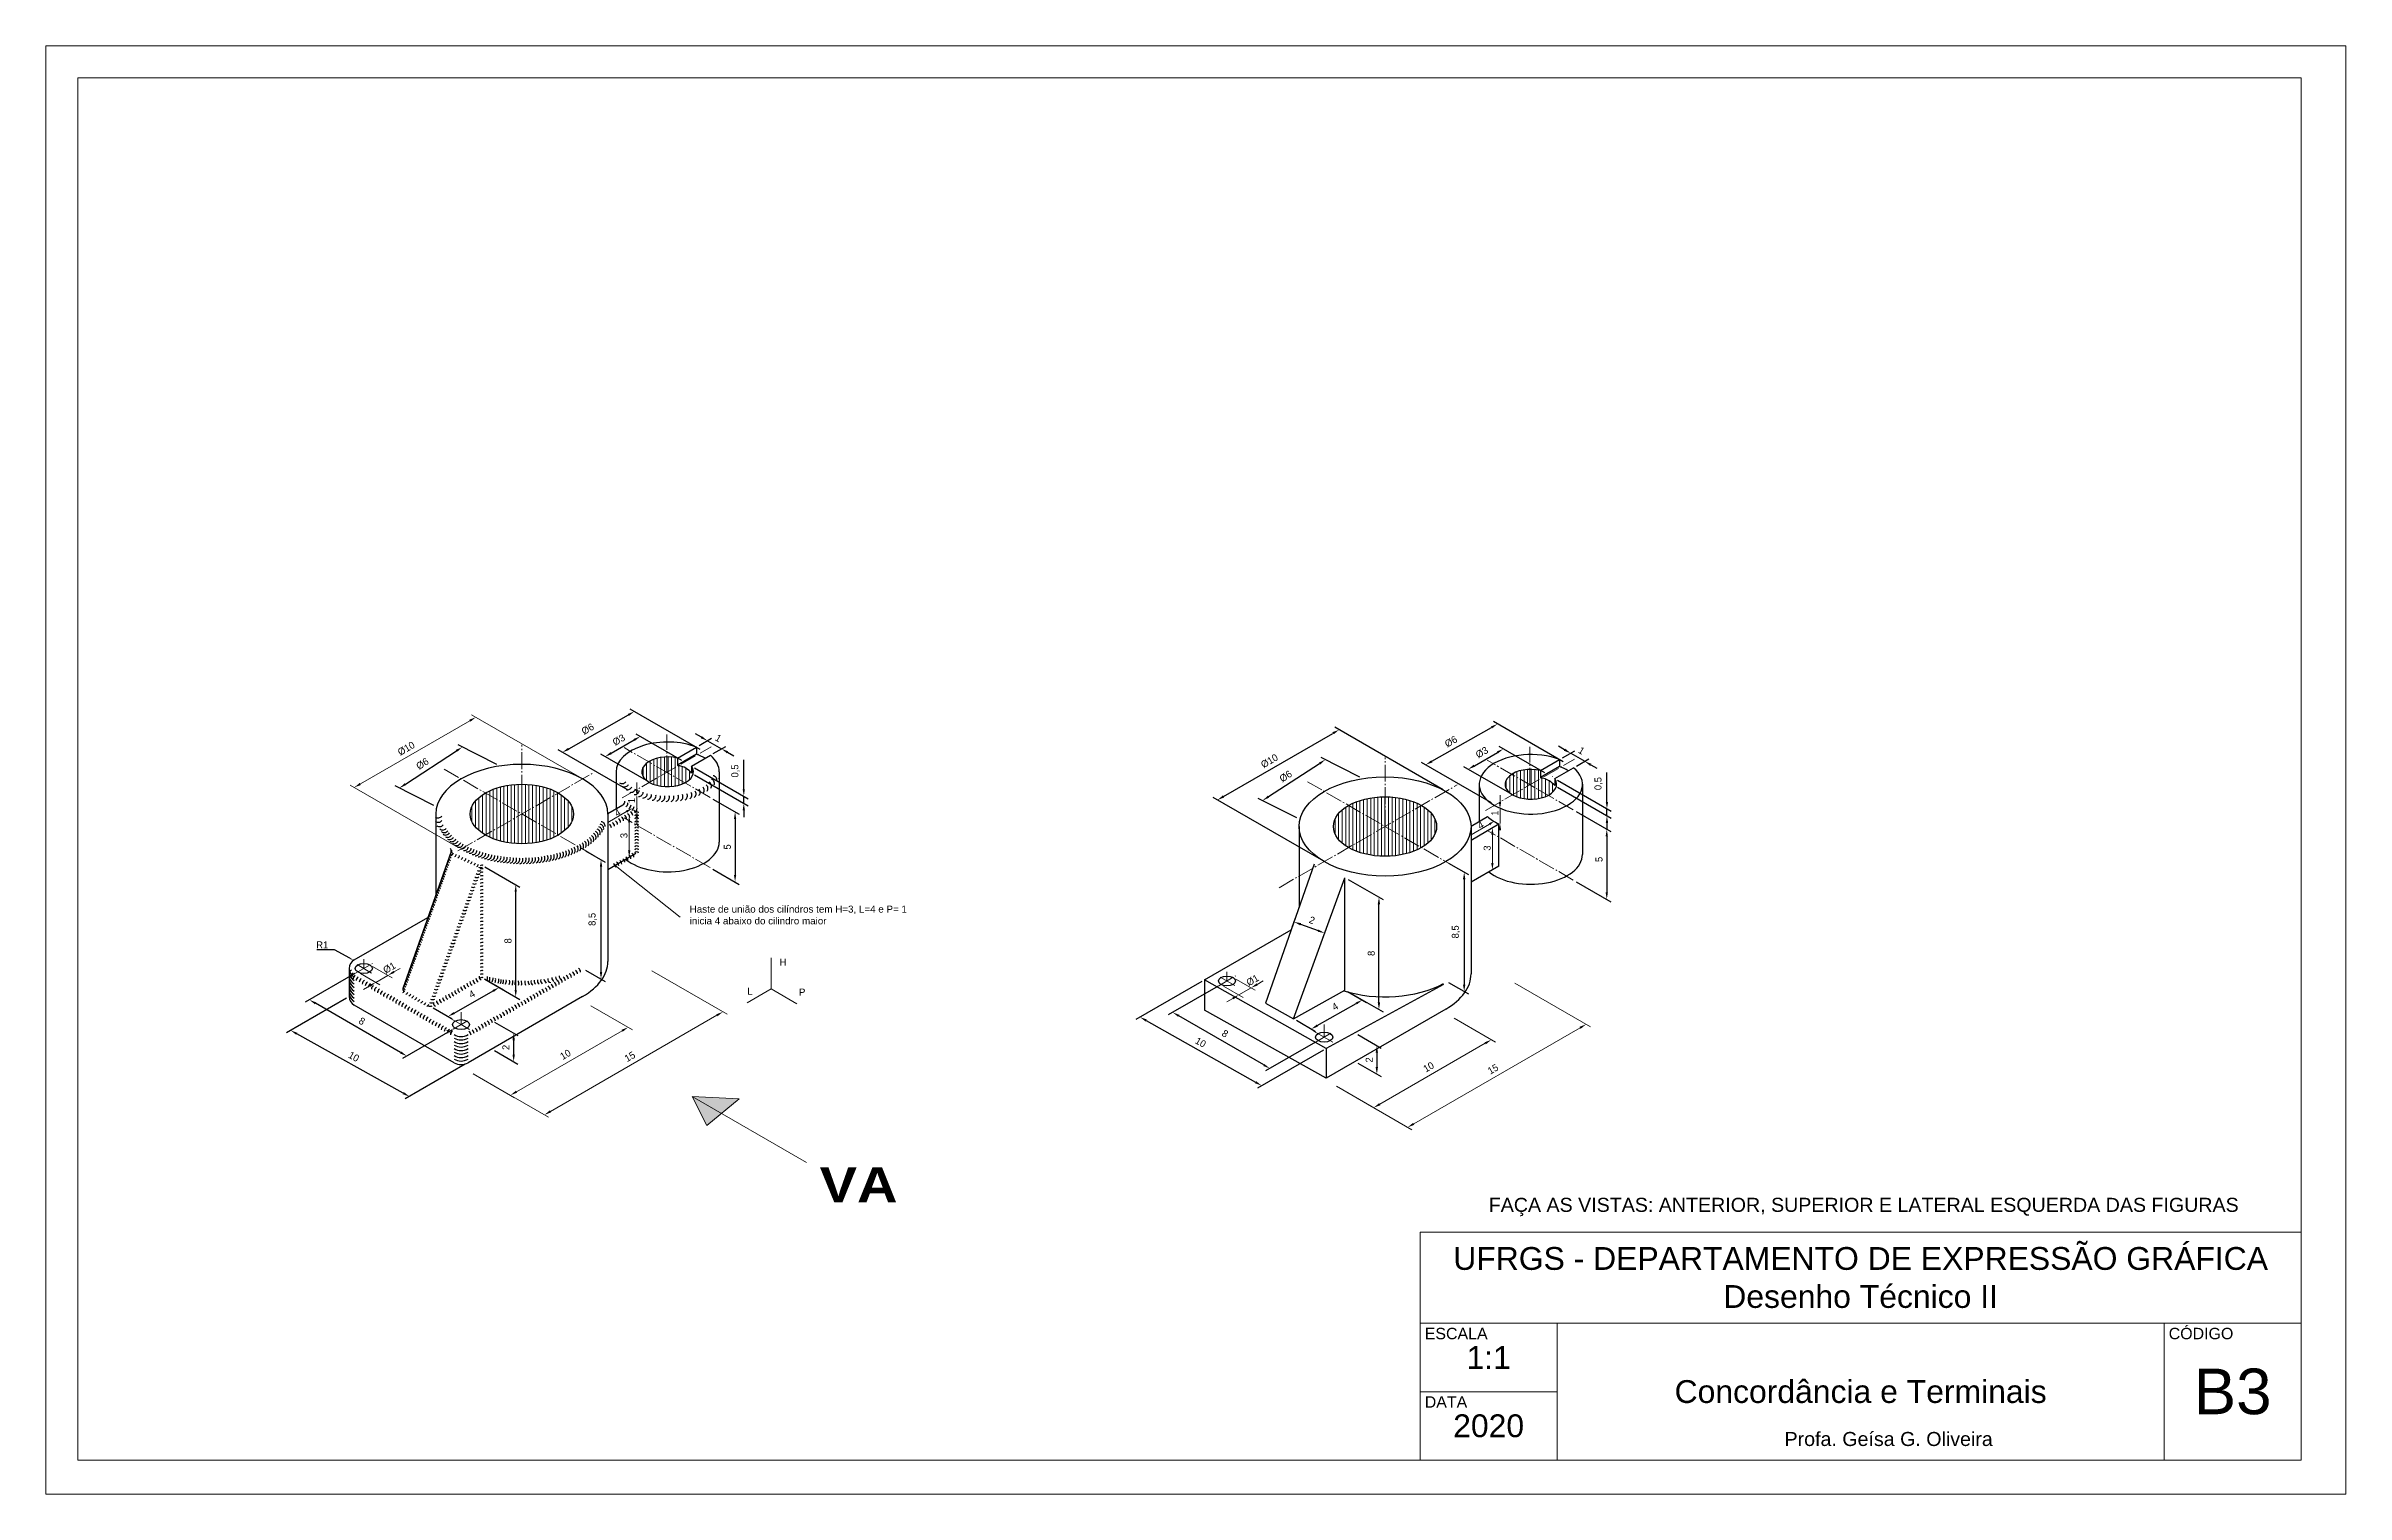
# Model space of a CAD drawing. Header units: millimetres. Extents: x -68 to 368, y -1 to 146.
# Drawn here: x 204.2 to 368, y 42.4 to 145.6 of the extents above; entities that cross this region are included whole.
import ezdxf
from ezdxf import colors
from ezdxf.entities.mleader import LeaderData, LeaderLine
from ezdxf.math import Vec2, Vec3

# ---------------------------------------------------------------- set-up
doc = ezdxf.new("R2010")
doc.units = ezdxf.units.MM
doc.header["$LTSCALE"] = 0.05
doc.linetypes.add('ACAD_ISO04W100', pattern=[30, 24, -3, 0, -3])
for name, color, linetype, lineweight in [('CONSTRUÇÃO', 252, 'Continuous', 13), ('COTAS', 94, 'Continuous', 13), ('EIXOS', 142, 'ACAD_ISO04W100', 20), ('HACHURA', 252, 'Continuous', 13), ('MARGEM', 102, 'Continuous', 20), ('TEXTO', 116, 'Continuous', 20), ('VISÍVEL', 7, 'Continuous', 30)]:
    doc.layers.add(name, color=color, linetype=linetype, lineweight=lineweight)
doc.styles.add('century', font='')
doc.styles.get('century').set_extended_font_data('Century Gothic')
doc.dimstyles.new('ISO-25', dxfattribs={"dimtxt": 0.5, "dimasz": 0.5, "dimexe": 0.3, "dimexo": 0.2, "dimgap": 0.3, "dimtad": 1, "dimtxsty": 'Standard', "dimcen": 2.5, "dimadec": 0, "dimazin": 0, "dimtfac": 1, "dimtmove": 0, "dimatfit": 3, "dimfxl": 1, "dimarcsym": 0})

msp = doc.modelspace()

# ---------------------------------------------------------------- texts
at = {"layer": 'COTAS', "char_height": 0.5, "attachment_point": 5}
for s, insert, rotation in [('%%C10', (229.874, 95.527), 30), ('1', (245.922, 91.819), 90), ('4', (244.92, 90.956), 30), ('4', (306.385, 90.065), 30), ('1', (307.387, 90.928), 90), ('3', (245.379, 89.329), 90), ('3', (306.844, 88.438), 90), ('%%C1', (228.676, 79.909), 30), ('%%C1', (290.141, 79.019), 30), ('10', (241.21, 73.731), 30), ('15', (245.796, 73.583), 30), ('10', (302.675, 72.84), 30), ('15', (307.261, 72.693), 30)]:
    msp.add_mtext(s, dxfattribs=dict(at, insert=insert, rotation=rotation))
at = {"layer": 'COTAS', "char_height": 0.5, "attachment_point": 1}
for s, width, insert in [('{\\fArial|b0|i0|c0|p34;Haste de união dos cilíndros tem H=3, L=4 e P= 1 \\Pinicia 4 abaixo do cilindro maior}', 15.95656, (250.056, 84.34)), ('{\\fArial|b0|i0|c0|p0;H}', 4.18999, (256.449, 80.57)), ('{\\fArial|b0|i0|c0|p0;L}', 4.18999, (254.158, 78.491)), ('{\\fArial|b0|i0|c0|p0;P}', 4.18999, (257.831, 78.432))]:
    msp.add_mtext_dynamic_manual_height_columns(s, width=width, gutter_width=12.5, heights=[0], dxfattribs=dict(at, insert=insert))
at = {"layer": 'MARGEM', "char_height": 1, "width": 56.65159, "attachment_point": 1, "style": 'century'}
for s, insert in [('\\pxt32;{\\fArial|b0|i0|c0|p34;FAÇA AS VISTAS: ANTERIOR, SUPERIOR E LATERAL ESQUERDA DAS FIGURAS}', (306.956, 63.528)), ('\\pxt32;{\\fArial|b0|i0|c0|p34;Profa. Geísa G. Oliveira}', (328.019, 46.851))]:
    msp.add_mtext(s, dxfattribs=dict(at, insert=insert))
at = {"layer": 'MARGEM'}
for s, insert, char_height, width, attachment_point in [('{\\fArial|b0|i0|c0|p34;UFRGS - DEPARTAMENTO DE EXPRESSÃO GRÁFICA\\PDesenho Técnico II}', (333.437, 57.843), 1.625, 62.86121, 5), ('{\\fArial|b0|i0|c0|p34;ESCALA}', (302.399, 54.268), 0.8125, 4.89027, 1), ('{\\fArial|b0|i0|c0|p34;CÓDIGO}', (355.374, 54.268), 0.8125, 4.89027, 1), ('{\\fArial|b0|i0|c0|p34;1:1}', (306.949, 52.156), 1.625, 9.3697, 5), ('{\\fArial|b0|i0|c0|p34;B3}', (359.924, 49.718), 3.25, 9.0119, 5), ('{\\fArial|b0|i0|c0|p34;DATA}', (302.399, 49.393), 0.8125, 4.89027, 1), ('{\\fArial|b0|i0|c0|p34;Concordância e Terminais}', (333.437, 49.718), 1.625, 42.64536, 5), ('{\\fArial|b0|i0|c0|p34;2020}', (306.949, 47.281), 1.625, 9.1908, 5)]:
    msp.add_mtext(s, dxfattribs=dict(at, insert=insert, char_height=char_height, width=width, attachment_point=attachment_point))
at = {"layer": 'TEXTO', "insert": (259.307, 65.708), "char_height": 2.5, "attachment_point": 1}
msp.add_mtext_dynamic_manual_height_columns('{\\fArial Black|b0|i0|c0|p34;VA}', width=14.56793, gutter_width=12.5, heights=[0], dxfattribs=at)

# ---------------------------------------------------------------- blocks, each defined once
blk = doc.blocks.new('*D1')
at = {"layer": 'COTAS', "color": 0, "lineweight": -2, "transparency": 16777216}
for p, q in [((226.21, 79.5), (222.68, 77.46)), ((229.47, 73.88), (223.41, 77.38)), ((233.14, 75.5), (229.61, 73.46))]:
    blk.add_line(p, q, dxfattribs=at)
at = {"layer": 'COTAS', "color": 0, "transparency": 16777216}
for points in [[(223.45, 77.45), (223.37, 77.31), (222.98, 77.63)], [(229.52, 73.95), (229.43, 73.81), (229.91, 73.63)]]:
    blk.add_solid(points, dxfattribs=at)
at = {"layer": 'Defpoints', "color": 0, "transparency": 16777216}
for p in [(226.41, 79.61), (222.98, 77.63), (233.34, 75.61)]:
    blk.add_point(p, dxfattribs=at)
at = {"layer": 'COTAS', "color": 0, "transparency": 16777216, "insert": (226.72, 76.11), "char_height": 0.5, "attachment_point": 5, "rotation": 330}
blk.add_mtext('8', dxfattribs=at)
blk = doc.blocks.new('*D2')
at = {"layer": 'COTAS', "color": 0, "lineweight": -2, "transparency": 16777216}
for p, q in [((225.61, 77.75), (221.34, 75.28)), ((229.66, 70.99), (222.08, 75.21)), ((234.07, 73.04), (229.8, 70.57))]:
    blk.add_line(p, q, dxfattribs=at)
at = {"layer": 'COTAS', "color": 0, "transparency": 16777216}
for points in [[(222.12, 75.28), (222.04, 75.14), (221.64, 75.45)], [(229.7, 71.06), (229.62, 70.91), (230.1, 70.74)]]:
    blk.add_solid(points, dxfattribs=at)
at = {"layer": 'Defpoints', "color": 0, "transparency": 16777216}
for p in [(225.82, 77.86), (221.64, 75.45), (234.28, 73.15)]:
    blk.add_point(p, dxfattribs=at)
at = {"layer": 'COTAS', "color": 0, "transparency": 16777216, "insert": (226.14, 73.58), "char_height": 0.5, "attachment_point": 5, "rotation": 330.8876}
blk.add_mtext('10', dxfattribs=at)
blk = doc.blocks.new('*D3')
at = {"layer": 'COTAS', "color": 0, "lineweight": -2, "transparency": 16777216}
for p, q in [((235.44, 79.12), (236.79, 78.33)), ((231.8, 77.06), (233.15, 76.27)), ((233.29, 76.69), (236.06, 78.26))]:
    blk.add_line(p, q, dxfattribs=at)
at = {"layer": 'COTAS', "color": 0, "transparency": 16777216}
for points in [[(236.01, 78.33), (236.1, 78.19), (236.49, 78.51)], [(233.24, 76.76), (233.33, 76.62), (232.85, 76.44)]]:
    blk.add_solid(points, dxfattribs=at)
at = {"layer": 'Defpoints', "color": 0, "transparency": 16777216}
for p in [(235.24, 79.24), (231.6, 77.17), (236.49, 78.51)]:
    blk.add_point(p, dxfattribs=at)
at = {"layer": 'COTAS', "color": 0, "transparency": 16777216, "insert": (234.55, 78.04), "char_height": 0.5, "attachment_point": 5, "rotation": 29.5773}
blk.add_mtext('4', dxfattribs=at)
blk = doc.blocks.new('*D4')
at = {"layer": 'COTAS', "color": 0, "lineweight": -2, "transparency": 16777216}
for p, q in [((236.16, 76.04), (237.82, 75.08)), ((236.16, 74.01), (237.82, 73.05)), ((237.52, 74.75), (237.52, 73.73))]:
    blk.add_line(p, q, dxfattribs=at)
at = {"layer": 'COTAS', "color": 0, "transparency": 16777216}
for points in [[(237.44, 74.75), (237.61, 74.75), (237.52, 75.25)], [(237.44, 73.73), (237.61, 73.73), (237.52, 73.23)]]:
    blk.add_solid(points, dxfattribs=at)
at = {"layer": 'Defpoints', "color": 0, "transparency": 16777216}
for p in [(235.96, 76.15), (235.96, 74.13), (237.52, 73.23)]:
    blk.add_point(p, dxfattribs=at)
at = {"layer": 'COTAS', "color": 0, "transparency": 16777216, "insert": (236.97, 74.24), "char_height": 0.5, "attachment_point": 5, "rotation": 90}
blk.add_mtext('2', dxfattribs=at)
blk = doc.blocks.new('*D5')
at = {"layer": 'COTAS', "color": 0, "lineweight": -2, "transparency": 16777216}
for p, q in [((229.81, 92.99), (233.45, 95.36)), ((236.32, 94.38), (233.56, 95.79)), ((231.84, 91.47), (229.08, 92.87))]:
    blk.add_line(p, q, dxfattribs=at)
at = {"layer": 'COTAS', "color": 0, "transparency": 16777216}
for points in [[(233.4, 95.43), (233.49, 95.29), (233.87, 95.63)], [(229.76, 93.06), (229.85, 92.92), (229.39, 92.71)]]:
    blk.add_solid(points, dxfattribs=at)
at = {"layer": 'Defpoints', "color": 0, "transparency": 16777216}
for p in [(233.87, 95.63), (236.52, 94.28), (232.04, 91.36)]:
    blk.add_point(p, dxfattribs=at)
at = {"layer": 'COTAS', "color": 0, "transparency": 16777216, "insert": (231.03, 94.44), "char_height": 0.5, "attachment_point": 5, "rotation": 33.0675}
blk.add_mtext('%%C6', dxfattribs=at)
blk = doc.blocks.new('*D6')
at = {"layer": 'COTAS', "color": 0, "lineweight": -2, "transparency": 16777216}
for p, q in [((250.8, 95.47), (245.82, 98.34)), ((241.44, 95.51), (245.69, 97.92)), ((245.68, 92.56), (240.7, 95.43))]:
    blk.add_line(p, q, dxfattribs=at)
at = {"layer": 'COTAS', "color": 0, "transparency": 16777216}
for points in [[(245.65, 97.99), (245.73, 97.85), (246.12, 98.17)], [(241.4, 95.58), (241.48, 95.43), (241, 95.26)]]:
    blk.add_solid(points, dxfattribs=at)
at = {"layer": 'Defpoints', "color": 0, "transparency": 16777216}
for p in [(246.12, 98.17), (251, 95.35), (245.88, 92.44)]:
    blk.add_point(p, dxfattribs=at)
at = {"layer": 'COTAS', "color": 0, "transparency": 16777216, "insert": (242.8, 96.92), "char_height": 0.5, "attachment_point": 5, "rotation": 29.5988}
blk.add_mtext('%%C6', dxfattribs=at)
blk = doc.blocks.new('*D7')
at = {"layer": 'COTAS', "color": 0, "lineweight": -2, "transparency": 16777216}
for p, q in [((246.99, 93.24), (243.73, 95.12)), ((244.46, 95.19), (246.1, 96.14)), ((249.5, 94.68), (246.24, 96.56))]:
    blk.add_line(p, q, dxfattribs=at)
at = {"layer": 'COTAS', "color": 0, "transparency": 16777216}
for points in [[(244.42, 95.27), (244.5, 95.12), (244.03, 94.95)], [(246.06, 96.21), (246.15, 96.07), (246.54, 96.39)]]:
    blk.add_solid(points, dxfattribs=at)
at = {"layer": 'Defpoints', "color": 0, "transparency": 16777216}
for p in [(246.54, 96.39), (249.7, 94.56), (247.19, 93.12)]:
    blk.add_point(p, dxfattribs=at)
at = {"layer": 'COTAS', "color": 0, "transparency": 16777216, "insert": (245.01, 96.14), "char_height": 0.5, "attachment_point": 5, "rotation": 29.9057}
blk.add_mtext('%%C3', dxfattribs=at)
blk = doc.blocks.new('*D8')
at = {"layer": 'COTAS', "color": 0, "lineweight": -2, "transparency": 16777216}
for p, q in [((242.64, 88.25), (244.04, 87.44)), ((243.74, 87.11), (243.74, 79.61)), ((242.64, 79.75), (244.04, 78.94))]:
    blk.add_line(p, q, dxfattribs=at)
at = {"layer": 'COTAS', "color": 0, "transparency": 16777216}
for points in [[(243.66, 87.11), (243.83, 87.11), (243.74, 87.61)], [(243.66, 79.61), (243.83, 79.61), (243.74, 79.11)]]:
    blk.add_solid(points, dxfattribs=at)
at = {"layer": 'Defpoints', "color": 0, "transparency": 16777216}
for p in [(242.44, 88.36), (242.44, 79.86), (243.74, 79.11)]:
    blk.add_point(p, dxfattribs=at)
at = {"layer": 'COTAS', "color": 0, "transparency": 16777216, "insert": (243.15, 83.36), "char_height": 0.5, "attachment_point": 5, "rotation": 90}
blk.add_mtext('8,5', dxfattribs=at)
blk = doc.blocks.new('*D9')
at = {"layer": 'COTAS', "color": 0, "lineweight": -2, "transparency": 16777216}
for p, q in [((235.48, 87.1), (237.97, 85.66)), ((237.67, 78.33), (237.67, 85.33)), ((235.48, 79.1), (237.97, 77.66))]:
    blk.add_line(p, q, dxfattribs=at)
at = {"layer": 'COTAS', "color": 0, "transparency": 16777216}
for points in [[(237.59, 85.33), (237.75, 85.33), (237.67, 85.83)], [(237.59, 78.33), (237.75, 78.33), (237.67, 77.83)]]:
    blk.add_solid(points, dxfattribs=at)
at = {"layer": 'Defpoints', "color": 0, "transparency": 16777216}
for p in [(235.28, 87.22), (237.67, 85.83), (235.28, 79.22)]:
    blk.add_point(p, dxfattribs=at)
at = {"layer": 'COTAS', "color": 0, "transparency": 16777216, "insert": (237.12, 81.83), "char_height": 0.5, "attachment_point": 5, "rotation": 90}
blk.add_mtext('8', dxfattribs=at)
blk = doc.blocks.new('*D10')
at = {"layer": 'COTAS', "color": 0, "lineweight": -2, "transparency": 16777216}
for p, q in [((250.89, 96.33), (250.46, 96.58)), ((250.74, 95.75), (251.62, 96.26)), ((251.32, 96.08), (252.32, 95.51)), ((251.74, 95.17), (252.62, 95.68)), ((252.76, 95.26), (253.19, 95.01))]:
    blk.add_line(p, q, dxfattribs=at)
at = {"layer": 'COTAS', "color": 0, "transparency": 16777216}
for points in [[(250.93, 96.41), (250.85, 96.26), (251.32, 96.08)], [(252.8, 95.33), (252.71, 95.19), (252.32, 95.51)]]:
    blk.add_solid(points, dxfattribs=at)
at = {"layer": 'Defpoints', "color": 0, "transparency": 16777216}
for p in [(250.54, 95.63), (251.54, 95.05), (252.32, 95.51)]:
    blk.add_point(p, dxfattribs=at)
at = {"layer": 'COTAS', "color": 0, "transparency": 16777216, "insert": (252.1, 96.27), "char_height": 0.5, "attachment_point": 5, "rotation": 330}
blk.add_mtext('1', dxfattribs=at)
blk = doc.blocks.new('*D11')
at = {"layer": 'COTAS', "color": 0, "lineweight": -2, "transparency": 16777216}
for p, q in [((250.39, 94.16), (254.21, 91.95)), ((250.39, 93.66), (254.21, 91.45)), ((253.91, 92.63), (253.91, 94.73)), ((253.91, 91.63), (253.91, 92.13)), ((253.91, 91.13), (253.91, 90.63))]:
    blk.add_line(p, q, dxfattribs=at)
at = {"layer": 'COTAS', "color": 0, "transparency": 16777216}
for points in [[(253.83, 92.63), (253.99, 92.63), (253.91, 92.13)], [(253.83, 91.13), (253.99, 91.13), (253.91, 91.63)]]:
    blk.add_solid(points, dxfattribs=at)
at = {"layer": 'Defpoints', "color": 0, "transparency": 16777216}
for p in [(250.19, 94.27), (250.19, 93.77), (253.91, 91.63)]:
    blk.add_point(p, dxfattribs=at)
at = {"layer": 'COTAS', "color": 0, "transparency": 16777216, "insert": (253.32, 93.93), "char_height": 0.5, "attachment_point": 5, "rotation": 90}
blk.add_mtext('0,5', dxfattribs=at)
blk = doc.blocks.new('*D12')
at = {"layer": 'COTAS', "color": 0, "lineweight": -2, "transparency": 16777216}
for p, q in [((251.71, 91.93), (253.59, 90.85)), ((253.29, 90.52), (253.29, 86.52)), ((251.71, 86.93), (253.59, 85.85))]:
    blk.add_line(p, q, dxfattribs=at)
at = {"layer": 'COTAS', "color": 0, "transparency": 16777216}
for points in [[(253.21, 90.52), (253.37, 90.52), (253.29, 91.02)], [(253.21, 86.52), (253.37, 86.52), (253.29, 86.02)]]:
    blk.add_solid(points, dxfattribs=at)
at = {"layer": 'Defpoints', "color": 0, "transparency": 16777216}
for p in [(251.51, 92.05), (251.51, 87.05), (253.29, 86.02)]:
    blk.add_point(p, dxfattribs=at)
at = {"layer": 'COTAS', "color": 0, "transparency": 16777216, "insert": (252.74, 88.52), "char_height": 0.5, "attachment_point": 5, "rotation": 90}
blk.add_mtext('5', dxfattribs=at)
blk = doc.blocks.new('*D18')
at = {"layer": 'COTAS', "color": 0, "lineweight": -2, "transparency": 16777216}
for p, q in [((287.68, 78.61), (284.14, 76.57)), ((290.94, 72.99), (284.88, 76.49)), ((294.61, 74.61), (291.07, 72.57))]:
    blk.add_line(p, q, dxfattribs=at)
at = {"layer": 'COTAS', "color": 0, "transparency": 16777216}
for points in [[(284.92, 76.56), (284.84, 76.42), (284.44, 76.74)], [(290.98, 73.06), (290.9, 72.92), (291.37, 72.74)]]:
    blk.add_solid(points, dxfattribs=at)
at = {"layer": 'Defpoints', "color": 0, "transparency": 16777216}
for p in [(287.88, 78.72), (284.44, 76.74), (294.81, 74.72)]:
    blk.add_point(p, dxfattribs=at)
at = {"layer": 'COTAS', "color": 0, "transparency": 16777216, "insert": (288.18, 75.22), "char_height": 0.5, "attachment_point": 5, "rotation": 330}
blk.add_mtext('8', dxfattribs=at)
blk = doc.blocks.new('*D13')
at = {"layer": 'COTAS', "color": 0, "lineweight": -2, "transparency": 16777216}
for p, q in [((294.75, 75.8), (297.52, 77.37)), ((296.91, 78.23), (298.25, 77.44)), ((293.27, 76.17), (294.61, 75.37))]:
    blk.add_line(p, q, dxfattribs=at)
at = {"layer": 'COTAS', "color": 0, "transparency": 16777216}
for points in [[(297.48, 77.44), (297.56, 77.3), (297.96, 77.62)], [(294.71, 75.87), (294.79, 75.72), (294.32, 75.55)]]:
    blk.add_solid(points, dxfattribs=at)
at = {"layer": 'Defpoints', "color": 0, "transparency": 16777216}
for p in [(296.71, 78.35), (297.96, 77.62), (293.07, 76.28)]:
    blk.add_point(p, dxfattribs=at)
at = {"layer": 'COTAS', "color": 0, "transparency": 16777216, "insert": (296.01, 77.15), "char_height": 0.5, "attachment_point": 5, "rotation": 29.5773}
blk.add_mtext('4', dxfattribs=at)
blk = doc.blocks.new('*D14')
at = {"layer": 'COTAS', "color": 0, "lineweight": -2, "transparency": 16777216}
for p, q in [((297.63, 75.15), (299.29, 74.19)), ((298.99, 73.86), (298.99, 72.84)), ((297.63, 73.12), (299.29, 72.16))]:
    blk.add_line(p, q, dxfattribs=at)
at = {"layer": 'COTAS', "color": 0, "transparency": 16777216}
for points in [[(298.9, 73.86), (299.07, 73.86), (298.99, 74.36)], [(298.9, 72.84), (299.07, 72.84), (298.99, 72.34)]]:
    blk.add_solid(points, dxfattribs=at)
at = {"layer": 'Defpoints', "color": 0, "transparency": 16777216}
for p in [(297.43, 75.26), (297.43, 73.24), (298.99, 72.34)]:
    blk.add_point(p, dxfattribs=at)
at = {"layer": 'COTAS', "color": 0, "transparency": 16777216, "insert": (298.44, 73.35), "char_height": 0.5, "attachment_point": 5, "rotation": 90}
blk.add_mtext('2', dxfattribs=at)
blk = doc.blocks.new('*D15')
at = {"layer": 'COTAS', "color": 0, "lineweight": -2, "transparency": 16777216}
for p, q in [((291.27, 92.1), (294.91, 94.46)), ((297.78, 93.49), (295.02, 94.89)), ((293.3, 90.58), (290.54, 91.98))]:
    blk.add_line(p, q, dxfattribs=at)
at = {"layer": 'COTAS', "color": 0, "transparency": 16777216}
for points in [[(294.87, 94.53), (294.96, 94.39), (295.33, 94.74)], [(291.23, 92.17), (291.32, 92.03), (290.85, 91.82)]]:
    blk.add_solid(points, dxfattribs=at)
at = {"layer": 'Defpoints', "color": 0, "transparency": 16777216}
for p in [(295.33, 94.74), (297.99, 93.39), (293.51, 90.47)]:
    blk.add_point(p, dxfattribs=at)
at = {"layer": 'COTAS', "color": 0, "transparency": 16777216, "insert": (292.5, 93.55), "char_height": 0.5, "attachment_point": 5, "rotation": 33.0675}
blk.add_mtext('%%C6', dxfattribs=at)
blk = doc.blocks.new('*D19')
at = {"layer": 'COTAS', "color": 0, "lineweight": -2, "transparency": 16777216}
for p, q in [((303.7, 92.59), (296, 97.04)), ((288.07, 92.11), (295.86, 96.61)), ((295.04, 87.59), (287.34, 92.04))]:
    blk.add_line(p, q, dxfattribs=at)
at = {"layer": 'COTAS', "color": 0, "transparency": 16777216}
for points in [[(295.82, 96.69), (295.91, 96.54), (296.3, 96.86)], [(288.03, 92.19), (288.11, 92.04), (287.64, 91.86)]]:
    blk.add_solid(points, dxfattribs=at)
at = {"layer": 'Defpoints', "color": 0, "transparency": 16777216}
for p in [(296.3, 96.86), (303.9, 92.47), (295.24, 87.47)]:
    blk.add_point(p, dxfattribs=at)
at = {"layer": 'COTAS', "color": 0, "transparency": 16777216, "insert": (291.34, 94.64), "char_height": 0.5, "attachment_point": 5, "rotation": 30}
blk.add_mtext('%%C10', dxfattribs=at)
blk = doc.blocks.new('*D16')
at = {"layer": 'COTAS', "color": 0, "lineweight": -2, "transparency": 16777216}
for p, q in [((302.9, 94.62), (307.15, 97.03)), ((312.26, 94.58), (307.29, 97.45)), ((307.15, 91.67), (302.17, 94.54))]:
    blk.add_line(p, q, dxfattribs=at)
at = {"layer": 'COTAS', "color": 0, "transparency": 16777216}
for points in [[(307.11, 97.1), (307.19, 96.96), (307.59, 97.28)], [(302.86, 94.69), (302.95, 94.54), (302.47, 94.37)]]:
    blk.add_solid(points, dxfattribs=at)
at = {"layer": 'Defpoints', "color": 0, "transparency": 16777216}
for p in [(307.59, 97.28), (312.47, 94.46), (307.35, 91.55)]:
    blk.add_point(p, dxfattribs=at)
at = {"layer": 'COTAS', "color": 0, "transparency": 16777216, "insert": (304.27, 96.02), "char_height": 0.5, "attachment_point": 5, "rotation": 29.5988}
blk.add_mtext('%%C6', dxfattribs=at)
blk = doc.blocks.new('*D20')
at = {"layer": 'COTAS', "color": 0, "lineweight": -2, "transparency": 16777216}
for p, q in [((305.93, 94.3), (307.57, 95.25)), ((310.96, 93.79), (307.7, 95.67)), ((308.45, 92.35), (305.19, 94.23))]:
    blk.add_line(p, q, dxfattribs=at)
at = {"layer": 'COTAS', "color": 0, "transparency": 16777216}
for points in [[(307.53, 95.32), (307.61, 95.18), (308, 95.5)], [(305.89, 94.38), (305.97, 94.23), (305.49, 94.05)]]:
    blk.add_solid(points, dxfattribs=at)
at = {"layer": 'Defpoints', "color": 0, "transparency": 16777216}
for p in [(308, 95.5), (311.16, 93.67), (308.65, 92.23)]:
    blk.add_point(p, dxfattribs=at)
at = {"layer": 'COTAS', "color": 0, "transparency": 16777216, "insert": (306.47, 95.25), "char_height": 0.5, "attachment_point": 5, "rotation": 29.9057}
blk.add_mtext('%%C3', dxfattribs=at)
blk = doc.blocks.new('*D21')
at = {"layer": 'COTAS', "color": 0, "lineweight": -2, "transparency": 16777216}
for p, q in [((304.1, 87.36), (305.51, 86.55)), ((305.21, 86.22), (305.21, 78.72)), ((304.1, 78.86), (305.51, 78.05))]:
    blk.add_line(p, q, dxfattribs=at)
at = {"layer": 'COTAS', "color": 0, "transparency": 16777216}
for points in [[(305.12, 86.22), (305.29, 86.22), (305.21, 86.72)], [(305.12, 78.72), (305.29, 78.72), (305.21, 78.22)]]:
    blk.add_solid(points, dxfattribs=at)
at = {"layer": 'Defpoints', "color": 0, "transparency": 16777216}
for p in [(303.9, 87.47), (303.9, 78.97), (305.21, 78.22)]:
    blk.add_point(p, dxfattribs=at)
at = {"layer": 'COTAS', "color": 0, "transparency": 16777216, "insert": (304.62, 82.47), "char_height": 0.5, "attachment_point": 5, "rotation": 90}
blk.add_mtext('8,5', dxfattribs=at)
blk = doc.blocks.new('*D22')
at = {"layer": 'COTAS', "color": 0, "lineweight": -2, "transparency": 16777216}
for p, q in [((296.94, 86.21), (299.44, 84.77)), ((299.14, 77.44), (299.14, 84.44)), ((296.94, 78.21), (299.44, 76.77))]:
    blk.add_line(p, q, dxfattribs=at)
at = {"layer": 'COTAS', "color": 0, "transparency": 16777216}
for points in [[(299.05, 84.44), (299.22, 84.44), (299.14, 84.94)], [(299.05, 77.44), (299.22, 77.44), (299.14, 76.94)]]:
    blk.add_solid(points, dxfattribs=at)
at = {"layer": 'Defpoints', "color": 0, "transparency": 16777216}
for p in [(296.74, 86.32), (299.14, 84.94), (296.74, 78.32)]:
    blk.add_point(p, dxfattribs=at)
at = {"layer": 'COTAS', "color": 0, "transparency": 16777216, "insert": (298.59, 80.94), "char_height": 0.5, "attachment_point": 5, "rotation": 90}
blk.add_mtext('8', dxfattribs=at)
blk = doc.blocks.new('*D23')
at = {"layer": 'COTAS', "color": 0, "lineweight": -2, "transparency": 16777216}
for p, q in [((312.35, 95.44), (311.92, 95.69)), ((312.2, 94.86), (313.09, 95.37)), ((312.79, 95.19), (313.79, 94.62)), ((313.2, 94.28), (314.09, 94.79)), ((314.22, 94.37), (314.65, 94.12))]:
    blk.add_line(p, q, dxfattribs=at)
at = {"layer": 'COTAS', "color": 0, "transparency": 16777216}
for points in [[(312.4, 95.52), (312.31, 95.37), (312.79, 95.19)], [(314.26, 94.44), (314.18, 94.29), (313.79, 94.62)]]:
    blk.add_solid(points, dxfattribs=at)
at = {"layer": 'Defpoints', "color": 0, "transparency": 16777216}
for p in [(312, 94.74), (313, 94.16), (313.79, 94.62)]:
    blk.add_point(p, dxfattribs=at)
at = {"layer": 'COTAS', "color": 0, "transparency": 16777216, "insert": (313.56, 95.38), "char_height": 0.5, "attachment_point": 5, "rotation": 330}
blk.add_mtext('1', dxfattribs=at)
blk = doc.blocks.new('*D24')
at = {"layer": 'COTAS', "color": 0, "lineweight": -2, "transparency": 16777216}
for p, q in [((315.37, 91.73), (315.37, 93.83)), ((311.85, 93.27), (315.67, 91.06)), ((311.85, 92.77), (315.67, 90.56)), ((315.37, 90.73), (315.37, 91.23)), ((315.37, 90.23), (315.37, 89.73))]:
    blk.add_line(p, q, dxfattribs=at)
at = {"layer": 'COTAS', "color": 0, "transparency": 16777216}
for points in [[(315.29, 91.73), (315.46, 91.73), (315.37, 91.23)], [(315.29, 90.23), (315.46, 90.23), (315.37, 90.73)]]:
    blk.add_solid(points, dxfattribs=at)
at = {"layer": 'Defpoints', "color": 0, "transparency": 16777216}
for p in [(311.65, 93.38), (311.65, 92.88), (315.37, 90.73)]:
    blk.add_point(p, dxfattribs=at)
at = {"layer": 'COTAS', "color": 0, "transparency": 16777216, "insert": (314.78, 93.03), "char_height": 0.5, "attachment_point": 5, "rotation": 90}
blk.add_mtext('0,5', dxfattribs=at)
blk = doc.blocks.new('*D17')
at = {"layer": 'COTAS', "color": 0, "lineweight": -2, "transparency": 16777216}
for p, q in [((313.18, 91.04), (315.66, 89.61)), ((315.36, 89.28), (315.36, 85.28)), ((313.18, 86.04), (315.66, 84.61))]:
    blk.add_line(p, q, dxfattribs=at)
at = {"layer": 'COTAS', "color": 0, "transparency": 16777216}
for points in [[(315.28, 89.28), (315.44, 89.28), (315.36, 89.78)], [(315.28, 85.28), (315.44, 85.28), (315.36, 84.78)]]:
    blk.add_solid(points, dxfattribs=at)
at = {"layer": 'Defpoints', "color": 0, "transparency": 16777216}
for p in [(312.98, 91.16), (312.98, 86.16), (315.36, 84.78)]:
    blk.add_point(p, dxfattribs=at)
at = {"layer": 'COTAS', "color": 0, "transparency": 16777216, "insert": (314.81, 87.63), "char_height": 0.5, "attachment_point": 5, "rotation": 90}
blk.add_mtext('5', dxfattribs=at)
blk = doc.blocks.new('ct')
at = {"layer": 'VISÍVEL'}
blk.add_arc((-0.12, 0.3), 0.32, 288.3793, 18.4411, dxfattribs=at)
blk = doc.blocks.new('*D28')
at = {"layer": 'COTAS', "color": 0, "lineweight": -2, "transparency": 16777216}
for p, q in [((292.95, 82.8), (293.2, 83.46)), ((293.56, 83.01), (294.81, 82.56)), ((295.14, 82.01), (295.38, 82.67))]:
    blk.add_line(p, q, dxfattribs=at)
at = {"layer": 'COTAS', "color": 0, "transparency": 16777216}
for points in [[(293.59, 83.09), (293.53, 82.93), (293.09, 83.18)], [(294.83, 82.63), (294.78, 82.48), (295.28, 82.38)]]:
    blk.add_solid(points, dxfattribs=at)
at = {"layer": 'Defpoints', "color": 0, "transparency": 16777216}
for p in [(292.89, 82.61), (295.28, 82.38), (295.07, 81.82)]:
    blk.add_point(p, dxfattribs=at)
at = {"layer": 'COTAS', "color": 0, "transparency": 16777216, "insert": (294.37, 83.3), "char_height": 0.5, "attachment_point": 5, "rotation": 339.9823}
blk.add_mtext('2', dxfattribs=at)
blk = doc.blocks.new('*D29')
at = {"layer": 'COTAS', "color": 0, "lineweight": -2, "transparency": 16777216}
for p, q in [((286.52, 78.94), (281.82, 76.23)), ((282.56, 76.16), (290.35, 71.76)), ((295.18, 74.05), (290.48, 71.34))]:
    blk.add_line(p, q, dxfattribs=at)
at = {"layer": 'COTAS', "color": 0, "transparency": 16777216}
for points in [[(282.6, 76.23), (282.52, 76.08), (282.13, 76.4)], [(290.39, 71.84), (290.31, 71.69), (290.79, 71.52)]]:
    blk.add_solid(points, dxfattribs=at)
at = {"layer": 'Defpoints', "color": 0, "transparency": 16777216}
for p in [(286.72, 79.05), (295.38, 74.17), (290.79, 71.52)]:
    blk.add_point(p, dxfattribs=at)
at = {"layer": 'COTAS', "color": 0, "transparency": 16777216, "insert": (286.44, 74.6), "char_height": 0.5, "attachment_point": 5, "rotation": 330.5747}
blk.add_mtext('10', dxfattribs=at)

# ---------------------------------------------------------------- dimensions: what is measured, and where the dimension line sits
at = {"layer": 'COTAS'}
for base, p1, p2, angle, text, picture, middle in [((246.122, 98.167), (245.884, 92.443), (251.001, 95.35), 29.5988, '%%C6', '*D6', (243.077, 96.437)), ((246.537, 96.388), (247.189, 93.12), (249.697, 94.563), 29.9057, '%%C3', '*D7', (245.283, 95.667)), ((296.297, 96.864), (295.241, 87.473), (303.901, 92.473), 30, '%%C<>', '*D19', (291.614, 94.16)), ((307.587, 97.276), (307.349, 91.553), (312.466, 94.459), 29.5988, '%%C6', '*D16', (304.542, 95.546)), ((233.866, 95.628), (232.044, 91.364), (236.521, 94.279), 33.06754, '%%C6', '*D5', (231.331, 93.978)), ((308.002, 95.497), (308.654, 92.23), (311.162, 93.673), 29.9057, '%%C3', '*D20', (306.748, 94.776)), ((295.331, 94.737), (293.509, 90.473), (297.986, 93.388), 33.06754, '%%C6', '*D15', (292.796, 93.087)), ((236.49, 78.507), (231.603, 77.173), (235.243, 79.239), 29.57735, '4', '*D3', (234.821, 77.559)), ((290.787, 71.517), (286.717, 79.052), (295.377, 74.167), 330.57473, '10', '*D29', (286.173, 74.119)), ((297.955, 77.616), (293.068, 76.282), (296.708, 78.348), 29.57735, '4', '*D13', (296.286, 76.668))]:
    dim = msp.add_linear_dim(base=base, p1=p1, p2=p2, angle=angle, text=text, dimstyle='ISO-25', dxfattribs=at)
    dim.commit()
    dim.dimension.update_dxf_attribs({"geometry": picture, "text_midpoint": middle, "dimtype": 161})
for p1, p2, distance, text, picture, middle in [((250.537, 95.631), (251.537, 95.054), 0.785, '1', '*D10', (252.097, 96.272)), ((312.002, 94.74), (313.002, 94.163), 0.785, '1', '*D23', (313.562, 95.381)), ((292.886, 82.614), (295.069, 81.819), 0.602, '2', '*D28', (294.372, 83.299)), ((234.276, 73.153), (225.816, 77.864), 4.138, '10', '*D2', (226.138, 73.578)), ((235.964, 76.154), (235.964, 74.127), 1.559, '2', '*D4', (236.972, 74.241)), ((297.429, 75.263), (297.429, 73.236), 1.559, '2', '*D14', (298.437, 73.35))]:
    dim = msp.add_aligned_dim(p1=p1, p2=p2, distance=distance, text=text, dimstyle='ISO-25', dxfattribs=at)
    dim.commit()
    dim.dimension.update_dxf_attribs({"geometry": picture, "text_midpoint": middle})
for base, p1, p2, picture, middle in [((253.909, 91.625), (250.186, 94.274), (250.186, 93.774), '*D11', (253.909, 93.925)), ((315.374, 90.734), (311.652, 93.383), (311.652, 92.883), '*D24', (315.374, 93.034)), ((315.361, 84.784), (312.979, 91.159), (312.979, 86.159), '*D17', (315.361, 87.634))]:
    dim = msp.add_linear_dim(base=base, p1=p1, p2=p2, angle=270, dimstyle='ISO-25', dxfattribs=at)
    dim.commit()
    dim.dimension.update_dxf_attribs({"geometry": picture, "text_midpoint": middle, "dimtype": 161})
for p1, p2, distance, picture, middle in [((251.514, 92.05), (251.514, 87.05), 1.775, '*D12', (252.739, 88.525)), ((235.28, 79.216), (235.28, 87.216), -2.391, '*D9', (237.121, 81.835)), ((242.436, 88.364), (242.436, 79.864), 1.306, '*D8', (243.15, 83.36)), ((303.901, 87.473), (303.901, 78.973), 1.306, '*D21', (304.615, 82.47)), ((296.745, 78.325), (296.745, 86.325), -2.391, '*D22', (298.586, 80.944)), ((233.343, 75.614), (226.415, 79.614), 3.436, '*D1', (226.718, 76.107)), ((294.808, 74.723), (287.88, 78.723), 3.436, '*D18', (288.183, 75.216))]:
    dim = msp.add_aligned_dim(p1=p1, p2=p2, distance=distance, dimstyle='ISO-25', dxfattribs=at)
    dim.commit()
    dim.dimension.update_dxf_attribs({"geometry": picture, "text_midpoint": middle})

# ---------------------------------------------------------------- hatches: boundary and pattern name
at = {"layer": 'HACHURA'}
h = msp.add_hatch(dxfattribs=at)
h.set_pattern_fill('ANSI31', color=256, scale=0.08, angle=45)
h.set_pattern_definition([(90, (-35.9657, -13.48377), (-0.254, 3e-17), [])])
edge = h.paths.add_edge_path()
edge.add_ellipse((248.488, 93.87), major_axis=(-1.837, 0), ratio=0.5773503, start_angle=271.98596, end_angle=317.80913)
edge.add_line((247.126, 94.583), (248.424, 93.834))
edge.add_line((248.424, 93.834), (248.424, 94.931))
edge = h.paths.add_edge_path()
edge.add_ellipse((248.488, 93.87), major_axis=(-1.837, 0), ratio=0.5773503, start_angle=317.80913, end_angle=405)
edge.add_line((247.189, 93.12), (248.424, 93.834))
edge.add_line((248.424, 93.834), (247.126, 94.583))
edge = h.paths.add_edge_path()
edge.add_line((248.424, 93.834), (247.189, 93.12))
edge.add_ellipse((248.488, 93.87), major_axis=(-1.837, 0), ratio=0.5773503, start_angle=405, end_angle=492.19087)
edge.add_line((249.721, 93.085), (248.424, 93.834))
edge = h.paths.add_edge_path()
edge.add_ellipse((248.488, 93.87), major_axis=(-1.837, 0), ratio=0.5773503, start_angle=247.63754, end_angle=271.98596)
edge.add_line((248.424, 94.931), (248.424, 93.834))
edge.add_line((248.424, 93.834), (249.279, 94.328))
edge.add_ellipse((248.488, 93.37), major_axis=(-1.837, 0), ratio=0.5773503, start_angle=244.47122, end_angle=247.63754)
edge.add_line((249.186, 94.351), (249.186, 94.851))
edge = h.paths.add_edge_path()
edge.add_ellipse((248.488, 93.37), major_axis=(-1.837, 0), ratio=0.5773503, start_angle=202.36246, end_angle=244.47122)
edge.add_line((249.279, 94.328), (248.424, 93.834))
edge.add_line((248.424, 93.834), (249.721, 93.085))
edge.add_ellipse((248.488, 93.87), major_axis=(-1.837, 0), ratio=0.5773503, start_angle=492.19087, end_angle=562.36246)
edge.add_line((250.186, 94.274), (250.186, 93.774))
h = msp.add_hatch(dxfattribs=at)
h.set_pattern_fill('ANSI31', color=256, scale=0.08, angle=45)
h.set_pattern_definition([(90, (25.49933, -14.37459), (-0.254, 3e-17), [])])
edge = h.paths.add_edge_path()
edge.add_ellipse((309.953, 92.98), major_axis=(-1.837, 0), ratio=0.5773503, start_angle=271.98596, end_angle=317.80913)
edge.add_line((308.591, 93.692), (309.889, 92.943))
edge.add_line((309.889, 92.943), (309.889, 94.04))
edge = h.paths.add_edge_path()
edge.add_ellipse((309.953, 92.98), major_axis=(-1.837, 0), ratio=0.5773503, start_angle=317.80913, end_angle=405)
edge.add_line((308.654, 92.23), (309.889, 92.943))
edge.add_line((309.889, 92.943), (308.591, 93.692))
edge = h.paths.add_edge_path()
edge.add_line((309.889, 92.943), (308.654, 92.23))
edge.add_ellipse((309.953, 92.98), major_axis=(-1.837, 0), ratio=0.5773503, start_angle=405, end_angle=492.19087)
edge.add_line((311.186, 92.194), (309.889, 92.943))
edge = h.paths.add_edge_path()
edge.add_ellipse((309.953, 92.98), major_axis=(-1.837, 0), ratio=0.5773503, start_angle=247.63754, end_angle=271.98596)
edge.add_line((309.889, 94.04), (309.889, 92.943))
edge.add_line((309.889, 92.943), (310.744, 93.437))
edge.add_ellipse((309.953, 92.48), major_axis=(-1.837, 0), ratio=0.5773503, start_angle=244.47122, end_angle=247.63754)
edge.add_line((310.652, 93.461), (310.652, 93.961))
edge = h.paths.add_edge_path()
edge.add_ellipse((309.953, 92.48), major_axis=(-1.837, 0), ratio=0.5773503, start_angle=202.36246, end_angle=244.47122)
edge.add_line((310.744, 93.437), (309.889, 92.943))
edge.add_line((309.889, 92.943), (311.186, 92.194))
edge.add_ellipse((309.953, 92.98), major_axis=(-1.837, 0), ratio=0.5773503, start_angle=492.19087, end_angle=562.36246)
edge.add_line((311.652, 93.383), (311.652, 92.883))
h = msp.add_hatch(dxfattribs=at)
h.set_pattern_fill('ANSI31', color=256, scale=0.08, angle=45)
h.set_pattern_definition([(90, (-35.9657, -12.98377), (-0.254, 3e-17), [])])
edge = h.paths.add_edge_path()
edge.add_ellipse((238.106, 90.864), major_axis=(-3.674, 0), ratio=0.5773503, start_angle=135, end_angle=225)
edge.add_line((240.704, 92.364), (238.106, 90.864))
edge.add_line((238.106, 90.864), (240.704, 89.364))
edge = h.paths.add_edge_path()
edge.add_ellipse((238.106, 90.864), major_axis=(-3.674, 0), ratio=0.5773503, start_angle=225, end_angle=270)
edge.add_line((238.106, 92.986), (238.106, 90.864))
edge.add_line((238.106, 90.864), (240.704, 92.364))
edge = h.paths.add_edge_path()
edge.add_ellipse((238.106, 90.864), major_axis=(-3.674, 0), ratio=0.5773503, start_angle=270, end_angle=315)
edge.add_line((235.508, 92.364), (238.106, 90.864))
edge.add_line((238.106, 90.864), (238.106, 92.986))
edge = h.paths.add_edge_path()
edge.add_ellipse((238.106, 90.864), major_axis=(-3.674, 0), ratio=0.5773503, start_angle=315, end_angle=405)
edge.add_line((235.508, 89.364), (238.106, 90.864))
edge.add_line((238.106, 90.864), (235.508, 92.364))
edge = h.paths.add_edge_path()
edge.add_line((238.106, 90.864), (235.508, 89.364))
edge.add_ellipse((238.106, 90.864), major_axis=(-3.674, 0), ratio=0.5773503, start_angle=45, end_angle=135)
edge.add_line((240.704, 89.364), (238.106, 90.864))
h = msp.add_hatch(dxfattribs=at)
h.set_pattern_fill('ANSI31', color=256, scale=0.08, angle=45)
h.set_pattern_definition([(90, (25.49933, -13.87459), (-0.254, 3e-17), [])])
edge = h.paths.add_edge_path()
edge.add_ellipse((299.571, 89.973), major_axis=(-3.674, 0), ratio=0.5773503, start_angle=135, end_angle=225)
edge.add_line((302.169, 91.473), (299.571, 89.973))
edge.add_line((299.571, 89.973), (302.169, 88.473))
edge = h.paths.add_edge_path()
edge.add_ellipse((299.571, 89.973), major_axis=(-3.674, 0), ratio=0.5773503, start_angle=225, end_angle=270)
edge.add_line((299.571, 92.095), (299.571, 89.973))
edge.add_line((299.571, 89.973), (302.169, 91.473))
edge = h.paths.add_edge_path()
edge.add_ellipse((299.571, 89.973), major_axis=(-3.674, 0), ratio=0.5773503, start_angle=270, end_angle=315)
edge.add_line((296.973, 91.473), (299.571, 89.973))
edge.add_line((299.571, 89.973), (299.571, 92.095))
edge = h.paths.add_edge_path()
edge.add_ellipse((299.571, 89.973), major_axis=(-3.674, 0), ratio=0.5773503, start_angle=315, end_angle=405)
edge.add_line((296.973, 88.473), (299.571, 89.973))
edge.add_line((299.571, 89.973), (296.973, 91.473))
edge = h.paths.add_edge_path()
edge.add_line((299.571, 89.973), (296.973, 88.473))
edge.add_ellipse((299.571, 89.973), major_axis=(-3.674, 0), ratio=0.5773503, start_angle=45, end_angle=135)
edge.add_line((302.169, 88.473), (299.571, 89.973))
at = {"layer": 'TEXTO'}
h = msp.add_hatch(color=256, dxfattribs=at)
h.dxf.hatch_style = 1
h.paths.add_polyline_path([(250.231, 70.749), (251.273, 68.677), (252.319, 69.543)])
h.paths.add_polyline_path([(253.572, 70.58), (250.231, 70.749), (252.319, 69.543)])

# ---------------------------------------------------------------- linework, layer by layer
at = {"layer": 'CONSTRUÇÃO'}
msp.add_line((233.11, 75.249), (232.744, 75.46), dxfattribs=at)
at = {"layer": 'COTAS'}
for p, q in [((226.605, 93.005), (234.399, 97.505)), ((242.236, 93.48), (234.532, 97.928)), ((233.576, 88.48), (225.872, 92.928)), ((246.293, 92.607), (246.293, 93.107)), ((246.293, 91.091), (246.293, 92.107)), ((307.758, 91.716), (307.758, 92.216)), ((244.23, 90.268), (245.551, 91.031)), ((245.752, 90.278), (245.752, 88.274)), ((246.293, 90.591), (246.293, 90.091)), ((305.695, 89.377), (307.016, 90.14)), ((307.758, 90.2), (307.758, 91.216)), ((307.217, 89.388), (307.217, 87.383)), ((249.388, 83.528), (244.749, 87.198)), ((244.749, 87.198), (244.749, 87.198)), ((255.852, 80.63), (255.852, 78.402)), ((226.615, 79.499), (228.003, 78.697)), ((227.27, 78.621), (226.837, 78.371)), ((227.481, 79.999), (228.869, 79.197)), ((227.703, 78.871), (228.569, 79.371)), ((229.002, 79.621), (229.435, 79.871)), ((247.357, 79.705), (252.728, 76.605)), ((288.946, 79.108), (290.334, 78.307)), ((290.467, 78.73), (290.9, 78.98)), ((308.822, 78.815), (314.193, 75.714)), ((243.027, 77.205), (245.977, 75.502)), ((255.852, 78.402), (254.158, 77.424)), ((255.852, 78.402), (255.852, 78.402)), ((255.852, 78.402), (257.688, 77.342)), ((288.08, 78.608), (289.468, 77.807)), ((288.735, 77.73), (288.302, 77.48)), ((289.168, 77.98), (290.034, 78.48)), ((237.725, 71.084), (245.244, 75.425)), ((240.146, 69.686), (251.995, 76.528)), ((301.611, 68.796), (313.46, 75.637)), ((304.492, 76.315), (307.443, 74.611)), ((299.19, 70.193), (306.709, 74.535)), ((234.642, 72.364), (237.592, 70.661)), ((234.642, 72.364), (240.013, 69.263)), ((296.107, 71.473), (301.478, 68.372)), ((296.107, 71.473), (299.057, 69.77))]:
    msp.add_line(p, q, dxfattribs=at)
for points in [[(234.357, 97.577), (234.44, 97.432), (234.832, 97.755)], [(226.563, 93.077), (226.646, 92.932), (226.172, 92.755)], [(246.21, 92.607), (246.377, 92.607), (246.293, 92.107)], [(307.675, 91.716), (307.842, 91.716), (307.758, 91.216)], [(245.509, 91.103), (245.592, 90.958), (245.984, 91.281)], [(245.668, 90.278), (245.835, 90.278), (245.752, 90.778)], [(246.377, 90.591), (246.21, 90.591), (246.293, 91.091)], [(306.974, 90.212), (307.057, 90.068), (307.323, 90.343)], [(307.842, 89.7), (307.675, 89.7), (307.758, 90.2)], [(307.133, 89.388), (307.3, 89.388), (307.217, 89.888)], [(245.668, 88.274), (245.835, 88.274), (245.752, 87.774)], [(307.133, 87.383), (307.3, 87.383), (307.217, 86.883)], [(227.228, 78.693), (227.311, 78.549), (227.703, 78.871)], [(228.96, 79.693), (229.043, 79.549), (228.569, 79.371)], [(290.425, 78.802), (290.508, 78.658), (290.034, 78.48)], [(288.693, 77.802), (288.776, 77.658), (289.168, 77.98)], [(245.203, 75.498), (245.286, 75.353), (245.677, 75.675)], [(251.954, 76.6), (252.037, 76.456), (252.428, 76.778)], [(313.419, 75.709), (313.502, 75.565), (313.893, 75.887)], [(306.668, 74.607), (306.751, 74.462), (307.143, 74.785)], [(237.684, 71.156), (237.767, 71.012), (237.292, 70.834)], [(240.104, 69.759), (240.188, 69.614), (239.713, 69.436)], [(299.149, 70.265), (299.232, 70.121), (298.757, 69.943)], [(301.569, 68.868), (301.653, 68.724), (301.178, 68.546)]]:
    msp.add_solid(points, dxfattribs=at)
at = {"layer": 'EIXOS'}
for p, q in [((238.106, 90.864), (238.106, 95.782)), ((245.261, 92.008), (251.587, 95.66)), ((251.514, 92.05), (245.382, 95.59)), ((248.424, 93.834), (248.424, 96.537)), ((309.889, 92.943), (309.889, 95.646)), ((243.295, 87.869), (232.586, 94.051)), ((233.549, 88.233), (243.238, 93.827)), ((299.571, 89.973), (299.571, 94.891)), ((306.726, 91.117), (313.052, 94.769)), ((312.979, 91.159), (306.847, 94.699)), ((292.022, 85.615), (304.717, 92.944)), ((304.76, 86.978), (294.051, 93.161)), ((251.514, 87.05), (245.382, 90.59)), ((312.979, 86.159), (306.847, 89.699)), ((226.848, 79.864), (226.848, 80.52)), ((226.263, 79.526), (227.463, 80.219)), ((227.41, 79.539), (226.299, 80.181)), ((287.728, 78.636), (288.928, 79.329)), ((288.875, 78.649), (287.764, 79.29)), ((288.313, 78.973), (288.313, 79.629)), ((233.776, 75.864), (233.022, 76.299)), ((233.206, 75.535), (234.327, 76.182)), ((233.776, 75.864), (233.776, 76.76)), ((233.776, 75.864), (234.382, 75.514)), ((295.241, 74.973), (294.487, 75.409)), ((295.241, 74.973), (295.241, 75.87)), ((294.671, 74.645), (295.792, 75.292)), ((295.241, 74.973), (295.847, 74.624))]:
    msp.add_line(p, q, dxfattribs=at)
at = {"layer": 'MARGEM'}
for p, q in [((302.074, 61.093), (364.799, 61.093)), ((302.074, 44.843), (302.074, 61.093)), ((302.074, 54.593), (364.799, 54.593)), ((311.824, 54.593), (311.824, 44.843)), ((355.049, 54.593), (355.049, 44.843)), ((302.074, 49.718), (311.824, 49.718)), ((302.074, 44.843), (364.799, 44.843))]:
    msp.add_line(p, q, dxfattribs=at)
for points in [[(367.999, 42.432), (204.222, 42.432), (204.222, 145.565), (367.999, 145.565)], [(364.799, 44.843), (206.493, 44.843), (206.493, 143.297), (364.799, 143.297)]]:
    msp.add_lwpolyline(points, close=True, dxfattribs=at)
at = {"layer": 'TEXTO'}
for p, q in [((258.367, 66.051), (250.231, 70.749)), ((250.231, 70.749), (251.273, 68.677)), ((253.572, 70.58), (250.231, 70.749)), ((251.273, 68.677), (253.572, 70.58))]:
    msp.add_line(p, q, dxfattribs=at)
at = {"layer": 'VISÍVEL'}
for p, q in [((249.186, 94.851), (250.537, 95.631)), ((250.537, 95.131), (249.186, 94.351)), ((250.186, 94.274), (251.537, 95.054)), ((250.537, 95.631), (250.537, 95.131)), ((244.813, 93.87), (244.813, 91.237)), ((249.186, 94.851), (249.186, 94.351)), ((250.186, 94.274), (250.186, 93.774)), ((252.162, 93.87), (252.162, 88.87)), ((310.652, 93.961), (312.002, 94.74)), ((312.002, 94.24), (310.652, 93.461)), ((310.652, 93.961), (310.652, 93.461)), ((311.652, 93.383), (313.002, 94.163)), ((311.652, 93.383), (311.652, 92.883)), ((312.002, 94.74), (312.002, 94.24)), ((306.278, 92.98), (306.278, 90.346)), ((313.627, 92.98), (313.627, 87.98)), ((231.982, 90.864), (231.982, 85.102)), ((244.229, 90.9), (245.296, 91.515)), ((244.23, 90.864), (244.23, 80.364)), ((305.695, 90.009), (306.858, 90.681)), ((305.695, 89.009), (307.682, 90.157)), ((307.682, 87.151), (307.682, 90.157)), ((293.447, 89.973), (293.447, 84.211)), ((305.695, 89.973), (305.695, 79.473)), ((233.066, 88.188), (229.642, 78.439)), ((246.217, 88.041), (244.23, 86.892)), ((294.531, 87.297), (291.052, 77.393)), ((307.682, 87.151), (305.695, 86.009)), ((293.052, 76.282), (296.71, 86.323)), ((296.71, 78.323), (296.71, 86.323)), ((226.166, 80.47), (231.421, 83.505)), ((286.717, 79.052), (292.886, 82.614)), ((225.816, 79.864), (225.816, 77.864)), ((295.377, 74.167), (286.717, 79.052)), ((286.717, 79.052), (286.717, 76.895)), ((303.74, 78.728), (295.377, 74.167)), ((233.276, 73.153), (226.166, 77.258)), ((242.436, 77.864), (234.276, 73.153)), ((291.052, 77.393), (293.052, 76.282)), ((293.052, 76.282), (296.71, 78.323)), ((295.377, 72.052), (286.717, 76.895)), ((303.901, 76.973), (295.377, 72.052)), ((295.377, 74.167), (295.377, 72.052))]:
    msp.add_line(p, q, dxfattribs=at)
for centre, radius, start, end in [((245.146, 91.775), 0.3, 300, 0), ((244.186, 89.875), 0.3, 0, 60), ((244.403, 90), 0.3, 0, 60), ((244.62, 90.125), 0.3, 0, 60), ((244.836, 90.25), 0.3, 0, 60), ((245.053, 90.375), 0.3, 0, 60), ((245.269, 90.5), 0.3, 0, 60), ((245.362, 91.65), 0.3, 300, 0), ((245.486, 90.625), 0.3, 0, 60), ((245.579, 91.525), 0.3, 300, 0), ((245.702, 90.75), 0.3, 0, 60), ((245.795, 91.4), 0.3, 300, 0), ((245.919, 90.875), 0.3, 24.65771, 60), ((246.012, 91.275), 0.3, 300, 0), ((232.821, 86.887), 0.2, 160.64449, 240), ((232.88, 87.053), 0.2, 160.64449, 240), ((232.88, 87.053), 0.2, 160.64449, 240), ((232.938, 87.22), 0.2, 160.64449, 240), ((232.997, 87.387), 0.2, 160.64449, 240), ((233.056, 87.554), 0.2, 160.64449, 240), ((233.056, 87.554), 0.2, 160.64449, 240), ((233.114, 87.721), 0.2, 160.64449, 240), ((233.173, 87.888), 0.2, 160.64449, 240), ((232.878, 88.254), 0.2, 340.64449, 49.066), ((233.232, 88.055), 0.2, 160.64449, 240), ((233.232, 88.055), 0.2, 160.64449, 240), ((233.29, 88.222), 0.2, 160.64449, 240), ((232.944, 88.182), 0.3, 305.33591, 345.44328), ((233.164, 88.077), 0.3, 305.33591, 345.44328), ((233.386, 87.975), 0.3, 305.33591, 345.44328), ((233.609, 87.872), 0.3, 305.33591, 345.44328), ((233.836, 87.768), 0.3, 305.33591, 345.44328), ((234.059, 87.666), 0.3, 305.33591, 345.44328), ((234.281, 87.564), 0.3, 305.33591, 345.44328), ((234.504, 87.461), 0.3, 305.33591, 345.44328), ((234.508, 87.459), 0.3, 305.33591, 345.44328), ((234.726, 87.359), 0.3, 305.33591, 345.44328), ((235.072, 87.1), 0.288, 240, 300), ((235.157, 87.335), 0.288, 240, 300), ((235.28, 86.927), 0.288, 73.84466, 120), ((235.28, 86.677), 0.288, 73.84466, 120), ((244.489, 87.048), 0.3, 0, 60), ((244.706, 87.173), 0.3, 0, 60), ((244.922, 87.298), 0.3, 0, 60), ((245.139, 87.423), 0.3, 0, 60), ((245.355, 87.548), 0.3, 0, 60), ((245.572, 87.673), 0.3, 0, 60), ((245.788, 87.798), 0.3, 0, 60), ((232.235, 85.217), 0.2, 160.64449, 240), ((232.293, 85.384), 0.2, 160.64449, 240), ((232.352, 85.551), 0.2, 160.64449, 240), ((232.352, 85.551), 0.2, 160.64449, 240), ((232.411, 85.718), 0.2, 160.64449, 240), ((232.469, 85.885), 0.2, 160.64449, 240), ((232.528, 86.052), 0.2, 160.64449, 240), ((232.528, 86.052), 0.2, 160.64449, 240), ((232.587, 86.219), 0.2, 160.64449, 240), ((232.645, 86.386), 0.2, 160.64449, 240), ((232.704, 86.553), 0.2, 160.64449, 240), ((232.704, 86.553), 0.2, 160.64449, 240), ((232.763, 86.72), 0.2, 160.64449, 240), ((234.477, 85.454), 0.288, 240, 300), ((234.562, 85.69), 0.288, 240, 300), ((234.647, 85.925), 0.288, 240, 300), ((234.732, 86.16), 0.288, 240, 300), ((234.817, 86.395), 0.288, 240, 300), ((234.902, 86.63), 0.288, 240, 300), ((234.987, 86.865), 0.288, 240, 300), ((235.28, 86.427), 0.288, 73.84466, 120), ((235.28, 86.177), 0.288, 73.84466, 120), ((235.28, 85.927), 0.288, 73.84466, 120), ((235.28, 85.677), 0.288, 73.84466, 120), ((235.28, 85.427), 0.288, 73.84466, 120), ((235.28, 85.177), 0.288, 73.84466, 120), ((235.28, 84.927), 0.288, 73.84466, 120), ((231.648, 83.548), 0.2, 160.64449, 240), ((231.648, 83.548), 0.2, 160.64449, 240), ((231.707, 83.715), 0.2, 160.64449, 240), ((231.766, 83.882), 0.2, 160.64449, 240), ((231.824, 84.049), 0.2, 160.64449, 240), ((231.824, 84.049), 0.2, 160.64449, 240), ((231.883, 84.216), 0.2, 160.64449, 240), ((231.942, 84.383), 0.2, 160.64449, 240), ((232, 84.549), 0.2, 160.64449, 240), ((232, 84.549), 0.2, 160.64449, 240), ((232.059, 84.716), 0.2, 160.64449, 240), ((232.117, 84.883), 0.2, 160.64449, 240), ((232.176, 85.05), 0.2, 160.64449, 240), ((232.176, 85.05), 0.2, 160.64449, 240), ((233.882, 83.809), 0.288, 240, 300), ((233.967, 84.044), 0.288, 240, 300), ((234.052, 84.279), 0.288, 240, 300), ((234.137, 84.514), 0.288, 240, 300), ((234.222, 84.749), 0.288, 240, 300), ((234.307, 84.984), 0.288, 240, 300), ((234.392, 85.219), 0.288, 240, 300), ((235.28, 84.677), 0.288, 73.84466, 120), ((235.28, 84.427), 0.288, 73.84466, 120), ((235.28, 84.177), 0.288, 73.84466, 120), ((235.28, 83.927), 0.288, 73.84466, 120), ((235.28, 83.677), 0.288, 73.84466, 120), ((235.28, 83.427), 0.288, 73.84466, 120), ((231.062, 81.879), 0.2, 160.64449, 240), ((231.121, 82.046), 0.2, 160.64449, 240), ((231.121, 82.046), 0.2, 160.64449, 240), ((231.179, 82.212), 0.2, 160.64449, 240), ((231.238, 82.379), 0.2, 160.64449, 240), ((231.297, 82.546), 0.2, 160.64449, 240), ((231.297, 82.546), 0.2, 160.64449, 240), ((231.355, 82.713), 0.2, 160.64449, 240), ((231.414, 82.88), 0.2, 160.64449, 240), ((231.472, 83.047), 0.2, 160.64449, 240), ((231.472, 83.047), 0.2, 160.64449, 240), ((231.531, 83.214), 0.2, 160.64449, 240), ((231.59, 83.381), 0.2, 160.64449, 240), ((233.287, 82.163), 0.288, 240, 300), ((233.372, 82.398), 0.288, 240, 300), ((233.457, 82.633), 0.288, 240, 300), ((233.542, 82.868), 0.288, 240, 300), ((233.627, 83.103), 0.288, 240, 300), ((233.712, 83.339), 0.288, 240, 300), ((233.797, 83.574), 0.288, 240, 300), ((235.28, 83.177), 0.288, 73.84466, 120), ((235.28, 82.927), 0.288, 73.84466, 120), ((235.28, 82.677), 0.288, 73.84466, 120), ((235.28, 82.427), 0.288, 73.84466, 120), ((235.28, 82.177), 0.288, 73.84466, 120), ((235.28, 81.927), 0.288, 73.84466, 120), ((235.28, 81.677), 0.288, 73.84466, 120), ((226.516, 79.864), 0.7, 120, 240), ((230.476, 80.209), 0.2, 160.64449, 240), ((230.534, 80.376), 0.2, 160.64449, 240), ((230.593, 80.543), 0.2, 160.64449, 240), ((230.593, 80.543), 0.2, 160.64449, 240), ((230.651, 80.71), 0.2, 160.64449, 240), ((230.71, 80.877), 0.2, 160.64449, 240), ((230.769, 81.044), 0.2, 160.64449, 240), ((230.769, 81.044), 0.2, 160.64449, 240), ((230.827, 81.211), 0.2, 160.64449, 240), ((230.886, 81.378), 0.2, 160.64449, 240), ((230.945, 81.545), 0.2, 160.64449, 240), ((230.945, 81.545), 0.2, 160.64449, 240), ((231.003, 81.712), 0.2, 160.64449, 240), ((232.692, 80.517), 0.288, 240, 300), ((232.777, 80.752), 0.288, 240, 300), ((232.862, 80.987), 0.288, 240, 300), ((232.947, 81.223), 0.288, 240, 300), ((233.032, 81.458), 0.288, 240, 300), ((233.117, 81.693), 0.288, 240, 300), ((233.202, 81.928), 0.288, 240, 300), ((235.28, 81.427), 0.288, 73.84466, 120), ((235.28, 81.177), 0.288, 73.84466, 120), ((235.28, 80.927), 0.288, 73.84466, 120), ((235.28, 80.677), 0.288, 73.84466, 120), ((235.28, 80.427), 0.288, 73.84466, 120), ((235.28, 80.177), 0.288, 73.84466, 120), ((226.516, 79.614), 0.7, 180, 240), ((226.516, 79.364), 0.7, 180, 240), ((226.516, 79.114), 0.7, 180, 240), ((226.516, 78.864), 0.7, 180, 240), ((226.516, 78.614), 0.7, 180, 240), ((226.135, 79.509), 0.3, 120, 180), ((226.252, 79.299), 0.3, 120, 180), ((226.391, 79.128), 0.3, 120, 180), ((226.608, 79.003), 0.3, 120, 180), ((226.824, 78.878), 0.3, 120, 180), ((227.041, 78.753), 0.3, 120, 180), ((227.257, 78.628), 0.3, 120, 180), ((227.474, 78.503), 0.3, 120, 180), ((227.69, 78.378), 0.3, 120, 180), ((229.948, 78.707), 0.2, 160.64449, 240), ((230.006, 78.874), 0.2, 160.64449, 240), ((230.065, 79.041), 0.2, 160.64449, 240), ((230.065, 79.041), 0.2, 160.64449, 240), ((230.124, 79.208), 0.2, 160.64449, 240), ((230.182, 79.375), 0.2, 160.64449, 240), ((230.241, 79.542), 0.2, 160.64449, 240), ((230.241, 79.542), 0.2, 160.64449, 240), ((230.3, 79.709), 0.2, 160.64449, 240), ((230.358, 79.875), 0.2, 160.64449, 240), ((230.417, 80.042), 0.2, 160.64449, 240), ((230.417, 80.042), 0.2, 160.64449, 240), ((232.097, 78.872), 0.288, 240, 300), ((232.182, 79.107), 0.288, 240, 300), ((232.267, 79.342), 0.288, 240, 300), ((232.352, 79.577), 0.288, 240, 300), ((232.437, 79.812), 0.288, 240, 300), ((232.522, 80.047), 0.288, 240, 300), ((232.607, 80.282), 0.288, 240, 300), ((234.275, 78.68), 0.3, 180, 240), ((234.491, 78.805), 0.3, 180, 240), ((234.708, 78.93), 0.3, 180, 240), ((234.924, 79.055), 0.3, 180, 240), ((235.141, 79.18), 0.3, 180, 240), ((235.357, 79.305), 0.3, 180, 240), ((235.28, 79.927), 0.288, 73.84466, 120), ((235.28, 79.677), 0.288, 73.84466, 120), ((235.28, 79.427), 0.288, 73.84466, 120), ((235.28, 79.177), 0.288, 73.84466, 120), ((235.28, 78.927), 0.288, 73.84466, 120), ((235.179, 79.207), 0.482, 333.36366, 8.68577), ((235.521, 79.146), 0.316, 326.22037, 16.96824), ((235.378, 79.185), 0.682, 335.85421, 0.21507), ((235.572, 79.081), 0.673, 341.11554, 6.07926), ((235.985, 79.021), 0.481, 335.46737, 11.20502), ((236.196, 79.023), 0.444, 328.7234, 8.3979), ((236.298, 79), 0.509, 333.15489, 7.31058), ((236.671, 78.961), 0.335, 322.38972, 14.19535), ((236.368, 78.939), 0.874, 344.95963, 5.32004), ((227.675, 79.531), 9.803, 355.04414, 356.91977), ((235.927, 78.945), 1.718, 351.37473, 1.6624), ((236.023, 78.789), 1.857, 356.68422, 5.96097), ((237.245, 78.798), 0.854, 351.22754, 12.63685), ((239.419, 79.034), 1.113, 182.45804, 198.62084), ((239.711, 79.225), 1.207, 191.06946, 206.21469), ((238.991, 78.909), 0.243, 156.69799, 243.52734), ((239.44, 79.009), 0.46, 178.50139, 216.42963), ((239.473, 78.973), 0.259, 164.06452, 238.47019), ((239.706, 78.989), 0.26, 161.29897, 234.25725), ((240.145, 79.193), 0.478, 190.18778, 230.83087), ((240.164, 79.09), 0.217, 164.89743, 268.44978), ((239.822, 78.355), 0.3, 0, 60), ((240.038, 78.48), 0.3, 0, 60), ((240.559, 79.22), 0.325, 180.82288, 239.55588), ((240.255, 78.605), 0.3, 0, 60), ((240.786, 79.247), 0.273, 176.69553, 247.83733), ((240.471, 78.73), 0.3, 0, 60), ((241.013, 79.325), 0.255, 174.39035, 253.02347), ((240.688, 78.855), 0.3, 0, 60), ((240.904, 78.98), 0.3, 0, 60), ((241.121, 79.105), 0.3, 0, 60), ((241.337, 79.23), 0.3, 0, 60), ((241.554, 79.355), 0.3, 0, 60), ((241.77, 79.48), 0.3, 0, 60), ((241.987, 79.605), 0.3, 0, 60), ((226.516, 78.364), 0.7, 180, 240), ((226.516, 78.114), 0.7, 180, 240), ((226.516, 77.864), 0.7, 180, 240), ((227.907, 78.253), 0.3, 120, 180), ((228.123, 78.128), 0.3, 120, 180), ((228.34, 78.003), 0.3, 120, 180), ((228.556, 77.878), 0.3, 120, 180), ((228.773, 77.753), 0.3, 120, 180), ((228.989, 77.628), 0.3, 120, 180), ((229.206, 77.503), 0.3, 120, 180), ((229.422, 77.378), 0.3, 120, 180), ((229.639, 77.253), 0.3, 120, 180), ((229.855, 77.128), 0.3, 120, 180), ((229.831, 78.373), 0.2, 160.64449, 240), ((229.491, 78.405), 0.3, 300.01269, 340.12005), ((229.889, 78.54), 0.2, 160.64449, 240), ((229.889, 78.54), 0.2, 160.64449, 240), ((230.072, 77.003), 0.3, 120, 180), ((229.701, 78.28), 0.3, 300.01269, 340.12005), ((230.288, 76.878), 0.3, 120, 180), ((229.913, 78.158), 0.3, 300.01269, 340.12005), ((230.505, 76.753), 0.3, 120, 180), ((230.125, 78.036), 0.3, 300.01269, 340.12005), ((230.342, 77.911), 0.3, 300.01269, 340.12005), ((230.554, 77.788), 0.3, 300.01269, 340.12005), ((230.766, 77.666), 0.3, 300.01269, 340.12005), ((230.978, 77.543), 0.3, 300.01269, 340.12005), ((230.982, 77.541), 0.3, 300.01269, 340.12005), ((231.19, 77.421), 0.3, 300.01269, 340.12005), ((231.587, 77.461), 0.288, 240, 300), ((231.672, 77.696), 0.288, 240, 300), ((231.757, 77.931), 0.288, 240, 300), ((231.842, 78.166), 0.288, 240, 300), ((231.927, 78.401), 0.288, 240, 300), ((232.109, 77.43), 0.3, 180, 240), ((232.012, 78.636), 0.288, 240, 300), ((232.326, 77.555), 0.3, 180, 240), ((232.542, 77.68), 0.3, 180, 240), ((232.759, 77.805), 0.3, 180, 240), ((232.975, 77.93), 0.3, 180, 240), ((233.192, 78.055), 0.3, 180, 240), ((233.408, 78.18), 0.3, 180, 240), ((233.625, 78.305), 0.3, 180, 240), ((233.841, 78.43), 0.3, 180, 240), ((234.058, 78.555), 0.3, 180, 240), ((237.007, 76.73), 0.3, 0, 60), ((237.224, 76.855), 0.3, 0, 60), ((237.44, 76.98), 0.3, 0, 60), ((237.657, 77.105), 0.3, 0, 60), ((237.873, 77.23), 0.3, 0, 60), ((238.09, 77.355), 0.3, 0, 60), ((238.306, 77.48), 0.3, 0, 60), ((238.523, 77.605), 0.3, 0, 60), ((238.739, 77.73), 0.3, 0, 60), ((238.956, 77.855), 0.3, 0, 60), ((239.172, 77.98), 0.3, 0, 60), ((239.389, 78.105), 0.3, 0, 60), ((239.605, 78.23), 0.3, 0, 60), ((230.721, 76.628), 0.3, 120, 180), ((230.938, 76.503), 0.3, 120, 180), ((231.154, 76.378), 0.3, 120, 180), ((231.371, 76.253), 0.3, 120, 180), ((231.587, 76.128), 0.3, 120, 180), ((231.804, 76.003), 0.3, 120, 180), ((232.02, 75.878), 0.3, 120, 180), ((232.237, 75.753), 0.3, 120, 180), ((232.453, 75.628), 0.3, 120, 180), ((232.67, 75.503), 0.3, 120, 180), ((232.886, 75.378), 0.3, 120, 180), ((233.103, 75.253), 0.3, 120, 180), ((233.319, 75.128), 0.3, 120, 180), ((234.192, 75.105), 0.3, 0, 60), ((234.409, 75.23), 0.3, 0, 60), ((234.625, 75.355), 0.3, 0, 60), ((234.842, 75.48), 0.3, 0, 60), ((235.058, 75.605), 0.3, 0, 60), ((235.275, 75.73), 0.3, 0, 60), ((235.491, 75.855), 0.3, 0, 60), ((235.708, 75.98), 0.3, 0, 60), ((235.925, 76.105), 0.3, 0, 60), ((236.141, 76.23), 0.3, 0, 60), ((236.358, 76.355), 0.3, 0, 60), ((236.574, 76.48), 0.3, 0, 60), ((236.791, 76.605), 0.3, 0, 60), ((233.776, 76.019), 1, 240, 300), ((233.776, 75.769), 1, 240, 300), ((233.776, 75.519), 1, 240, 300), ((233.776, 75.269), 1, 240, 300), ((233.776, 75.019), 1, 240, 300), ((233.776, 74.769), 1, 240, 300), ((233.776, 74.519), 1, 240, 300), ((233.776, 74.269), 1, 240, 300), ((233.776, 74.019), 1, 240, 300)]:
    msp.add_arc(centre, radius, start, end, dxfattribs=at)
for centre, major_axis, ratio, start_param, end_param in [((248.488, 93.87), (-3.674, 0), 0.5773503, 4.1206491, 6.2831853), ((248.488, 93.87), (-1.837, 0), 0.5773503, 4.3220905, 9.8150765), ((248.488, 93.37), (-3.674, 0), 0.5773503, 10.1843898, 10.4038344), ((248.488, 93.87), (-3.674, 0), 0.5773503, 9.424778, 10.0165178), ((309.953, 92.98), (-3.674, 0), 0.5773503, 4.1206491, 10.0165178), ((238.106, 90.864), (-6.124, 0), 0.5773503, 9.424778, 12.5663706), ((248.488, 93.37), (-1.837, 0), 0.5773503, 3.5318911, 4.3220905), ((248.488, 93.37), (-3.674, 0), 0.5773503, 9.424778, 9.441941), ((309.953, 92.98), (-1.837, 0), 0.5773503, 4.3220905, 9.8150765), ((309.953, 92.48), (-1.837, 0), 0.5773503, 3.5318911, 4.3220905), ((309.953, 92.48), (-3.674, 0), 0.5773503, 10.1843898, 10.4038344), ((309.953, 92.48), (-3.674, 0), 0.5773503, 6.1650597, 6.2831853), ((309.953, 92.48), (-3.674, 0), 0.5773503, 9.424778, 9.5429036), ((246.282, 90.931), (-0.135, 0), 0.686966, 3.1415927, 6.2831853), ((246.282, 90.711), (-0.135, 0), 0.686966, 3.1415927, 6.2831853), ((246.282, 90.491), (-0.135, 0), 0.686966, 3.1415927, 6.2831853), ((246.282, 90.271), (-0.135, 0), 0.686966, 3.1415927, 6.2831853), ((246.282, 90.051), (-0.135, 0), 0.686966, 3.1415927, 6.2831853), ((309.953, 91.825), (-3.674, 0), 0.5773503, 6.8526894, 7.187863), ((248.488, 88.87), (-3.674, 0), 0.5773503, 6.9053597, 9.424778), ((246.282, 89.831), (-0.135, 0), 0.686966, 3.1415927, 6.2831853), ((246.282, 89.611), (-0.135, 0), 0.686966, 3.1415927, 6.2831853), ((246.282, 89.391), (-0.135, 0), 0.686966, 3.1415927, 6.2831853), ((246.282, 89.17), (-0.135, 0), 0.686966, 3.1415927, 6.2831853), ((246.282, 88.95), (-0.135, 0), 0.686966, 3.1415927, 6.2831853), ((246.282, 88.73), (-0.135, 0), 0.686966, 3.1415927, 6.2831853), ((246.282, 88.51), (-0.135, 0), 0.686966, 3.1415927, 6.2831853), ((238.106, 86.864), (-6.124, 0), 0.5773503, 6.2831853, 6.293186), ((246.282, 88.29), (-0.135, 0), 0.686966, 3.1415927, 6.2831853), ((246.282, 88.07), (-0.135, 0), 0.686966, 3.1415927, 6.2831853), ((309.953, 87.98), (-3.674, 0), 0.5773503, 6.9053597, 9.424778), ((299.571, 85.973), (-6.124, 0), 0.5773503, 6.2831853, 6.293186), ((238.106, 80.364), (-6.124, 0), 0.5773503, 2.3561945, 3.1415927), ((299.571, 81.377), (-6.124, 0), 0.5773503, 7.3525768, 8.6033113), ((299.571, 79.473), (-6.124, 0), 0.5773503, 2.3561945, 3.1415927)]:
    msp.add_ellipse(centre, major_axis=major_axis, ratio=ratio, start_param=start_param, end_param=end_param, dxfattribs=at)
for centre, major_axis in [((299.571, 89.973), (-6.124, 0)), ((238.106, 90.864), (-3.674, 0)), ((299.571, 89.973), (-3.674, 0)), ((226.848, 79.864), (-0.612, 0)), ((288.313, 78.973), (-0.612, 0)), ((233.776, 75.864), (-0.612, 0)), ((295.241, 74.973), (-0.612, 0))]:
    msp.add_ellipse(centre, major_axis=major_axis, ratio=0.5773503, dxfattribs=at)

# ---------------------------------------------------------------- block references
for p, rotation in [((251.807, 92.961), 50.56937603315851), ((251.996, 93.24), 61.6576950200412), ((245.078, 93.08), 304.8071452473737), ((245.294, 92.822), 314.5740651081806), ((245.547, 92.599), 322.3771716802669), ((245.825, 92.408), 328.7450370801732), ((246.122, 92.247), 334.0879450293321), ((246.431, 92.113), 338.6979771094459), ((246.75, 92.001), 342.7804533152267), ((247.075, 91.912), 346.4821825216232), ((247.405, 91.843), 349.9114941883822), ((247.739, 91.794), 353.1516703165087), ((248.075, 91.763), 356.2699934051798), ((248.412, 91.75), 359.3240881280154), ((248.75, 91.755), 2.366702182901755), ((249.087, 91.778), 5.449727369862224), ((249.421, 91.819), 8.62808958151482), ((249.754, 91.879), 11.96410658845279), ((250.081, 91.959), 15.53301883853757), ((250.403, 92.06), 19.43066209253549), ((250.717, 92.184), 23.78470221401068), ((251.02, 92.333), 28.77144172002428), ((251.307, 92.51), 34.64038901321122), ((251.572, 92.718), 41.74591853779475), ((231.961, 90.643), 303.6364492438057), ((231.977, 90.33), 303.6364492438057), ((232.068, 90.017), 303.6364492438057), ((243.935, 89.78), 60.84308928187497), ((244.038, 89.987), 66.08112187858433), ((232.27, 89.794), 298.8099418878584), ((232.39, 89.596), 303.6364492438057), ((232.525, 89.409), 308.0345436356943), ((232.674, 89.232), 312.0345104974204), ((232.834, 89.065), 315.6745637469128), ((233.005, 88.908), 318.9949288405598), ((233.183, 88.761), 322.0343825073831), ((233.369, 88.624), 324.8285130950073), ((233.561, 88.495), 327.4090540795105), ((233.759, 88.374), 329.80382580715), ((233.961, 88.262), 332.0369872579214), ((234.168, 88.157), 334.1294210001641), ((241.82, 88.053), 23.76913741443119), ((242.03, 88.15), 25.73100878797505), ((242.237, 88.254), 27.81443325177467), ((242.439, 88.366), 30.03725553038012), ((242.637, 88.486), 32.42014772886344), ((242.83, 88.614), 34.9870297404767), ((243.016, 88.752), 37.76545908483251), ((243.195, 88.898), 40.78689641754288), ((243.366, 89.054), 44.08667656857875), ((243.527, 89.22), 47.70339680452641), ((243.677, 89.396), 51.67726999142905), ((243.814, 89.583), 56.04680674747424), ((234.377, 88.06), 336.0991534168064), ((234.591, 87.969), 337.9617600847913), ((234.806, 87.886), 339.7307336451847), ((235.025, 87.809), 341.4178065044231), ((235.245, 87.738), 343.0332284257215), ((235.467, 87.674), 344.5860026828173), ((235.691, 87.615), 346.0840858338346), ((235.916, 87.562), 347.5345564031118), ((236.143, 87.515), 348.9437574714748), ((236.371, 87.474), 350.3174175555812), ((236.599, 87.437), 351.6607536832423), ((236.828, 87.407), 352.9785598894528), ((237.058, 87.381), 354.2752839178363), ((237.289, 87.36), 355.5550944641009), ((237.52, 87.345), 356.8219409484915), ((237.751, 87.335), 358.0796075222281), ((237.982, 87.329), 359.3317627940771), ((238.214, 87.329), 0.5820066005262375), ((238.445, 87.334), 1.833915031002227), ((238.676, 87.344), 3.091084852187825), ((238.907, 87.359), 4.35717845560368), ((239.138, 87.379), 5.635970470070606), ((239.368, 87.405), 6.931397229212623), ((239.597, 87.435), 8.247610505865515), ((239.826, 87.471), 9.589036698132698), ((240.054, 87.512), 10.96044363444428), ((240.28, 87.559), 12.36701648373895), ((240.506, 87.611), 13.81444536499431), ((240.73, 87.67), 15.3090273284654), ((240.952, 87.734), 16.85778588002843), ((241.172, 87.804), 18.46861194384398), ((241.391, 87.88), 20.15043060228469), ((241.607, 87.963), 21.91339849290923)]:
    msp.add_blockref('ct', p, dxfattribs=dict(at, rotation=rotation))

msp.set_redraw_order([(e.dxf.handle, doc.entitydb.next_handle()) for e in msp.query("TEXT MTEXT ATTDEF DIMENSION ARC_DIMENSION")])  # texts and dimensions are drawn at this point

# ---------------------------------------------------------------- leaders
at = {"layer": 'COTAS'}
ml = msp.add_multileader_mtext('Standard', dxfattribs=at)
ml.set_content('R1', color=256)
ml.set_leader_properties()
ml.build(insert=Vec2(0, 0))
ml.multileader.update_dxf_attribs({"text_right_attachment_type": 6, "dogleg_length": 0.36, "arrow_head_size": 0.3})
ctx = ml.context
ctx.base_point, ctx.char_height, ctx.arrow_head_size, ctx.landing_gap_size, ctx.plane_origin = Vec3(223.566, 81.542), 0.5, 0.3, 0.09, Vec3(226.121, 80.442)
ctx.right_attachment, ctx.text_align_type = 6, 2
notes = []
notes.append((ctx, [(0, (1, 1, 0), (224.773, 81.192), (-1, 0), 0.36, [(0, [(226.121, 80.442)], 0, [])])]))
ctx.mtext.insert, ctx.mtext.alignment, ctx.mtext.flow_direction = Vec3(224.323, 81.792), 3, 5
for ctx, leaders in notes:
    for number, flags, end, landing, length, lines in leaders:
        leader = LeaderData()
        leader.index, (leader.has_last_leader_line, leader.has_dogleg_vector, leader.attachment_direction) = number, flags
        leader.last_leader_point, leader.dogleg_vector, leader.dogleg_length = Vec3(end), Vec3(landing), length
        for number, points, colour, breaks in lines:
            line = LeaderLine()
            line.index, line.vertices, line.color, line.breaks = number, Vec3.list(points), colors.encode_raw_color(colour), breaks
            leader.lines.append(line)
        ctx.leaders.append(leader)

doc.saveas('drawing.dxf')
